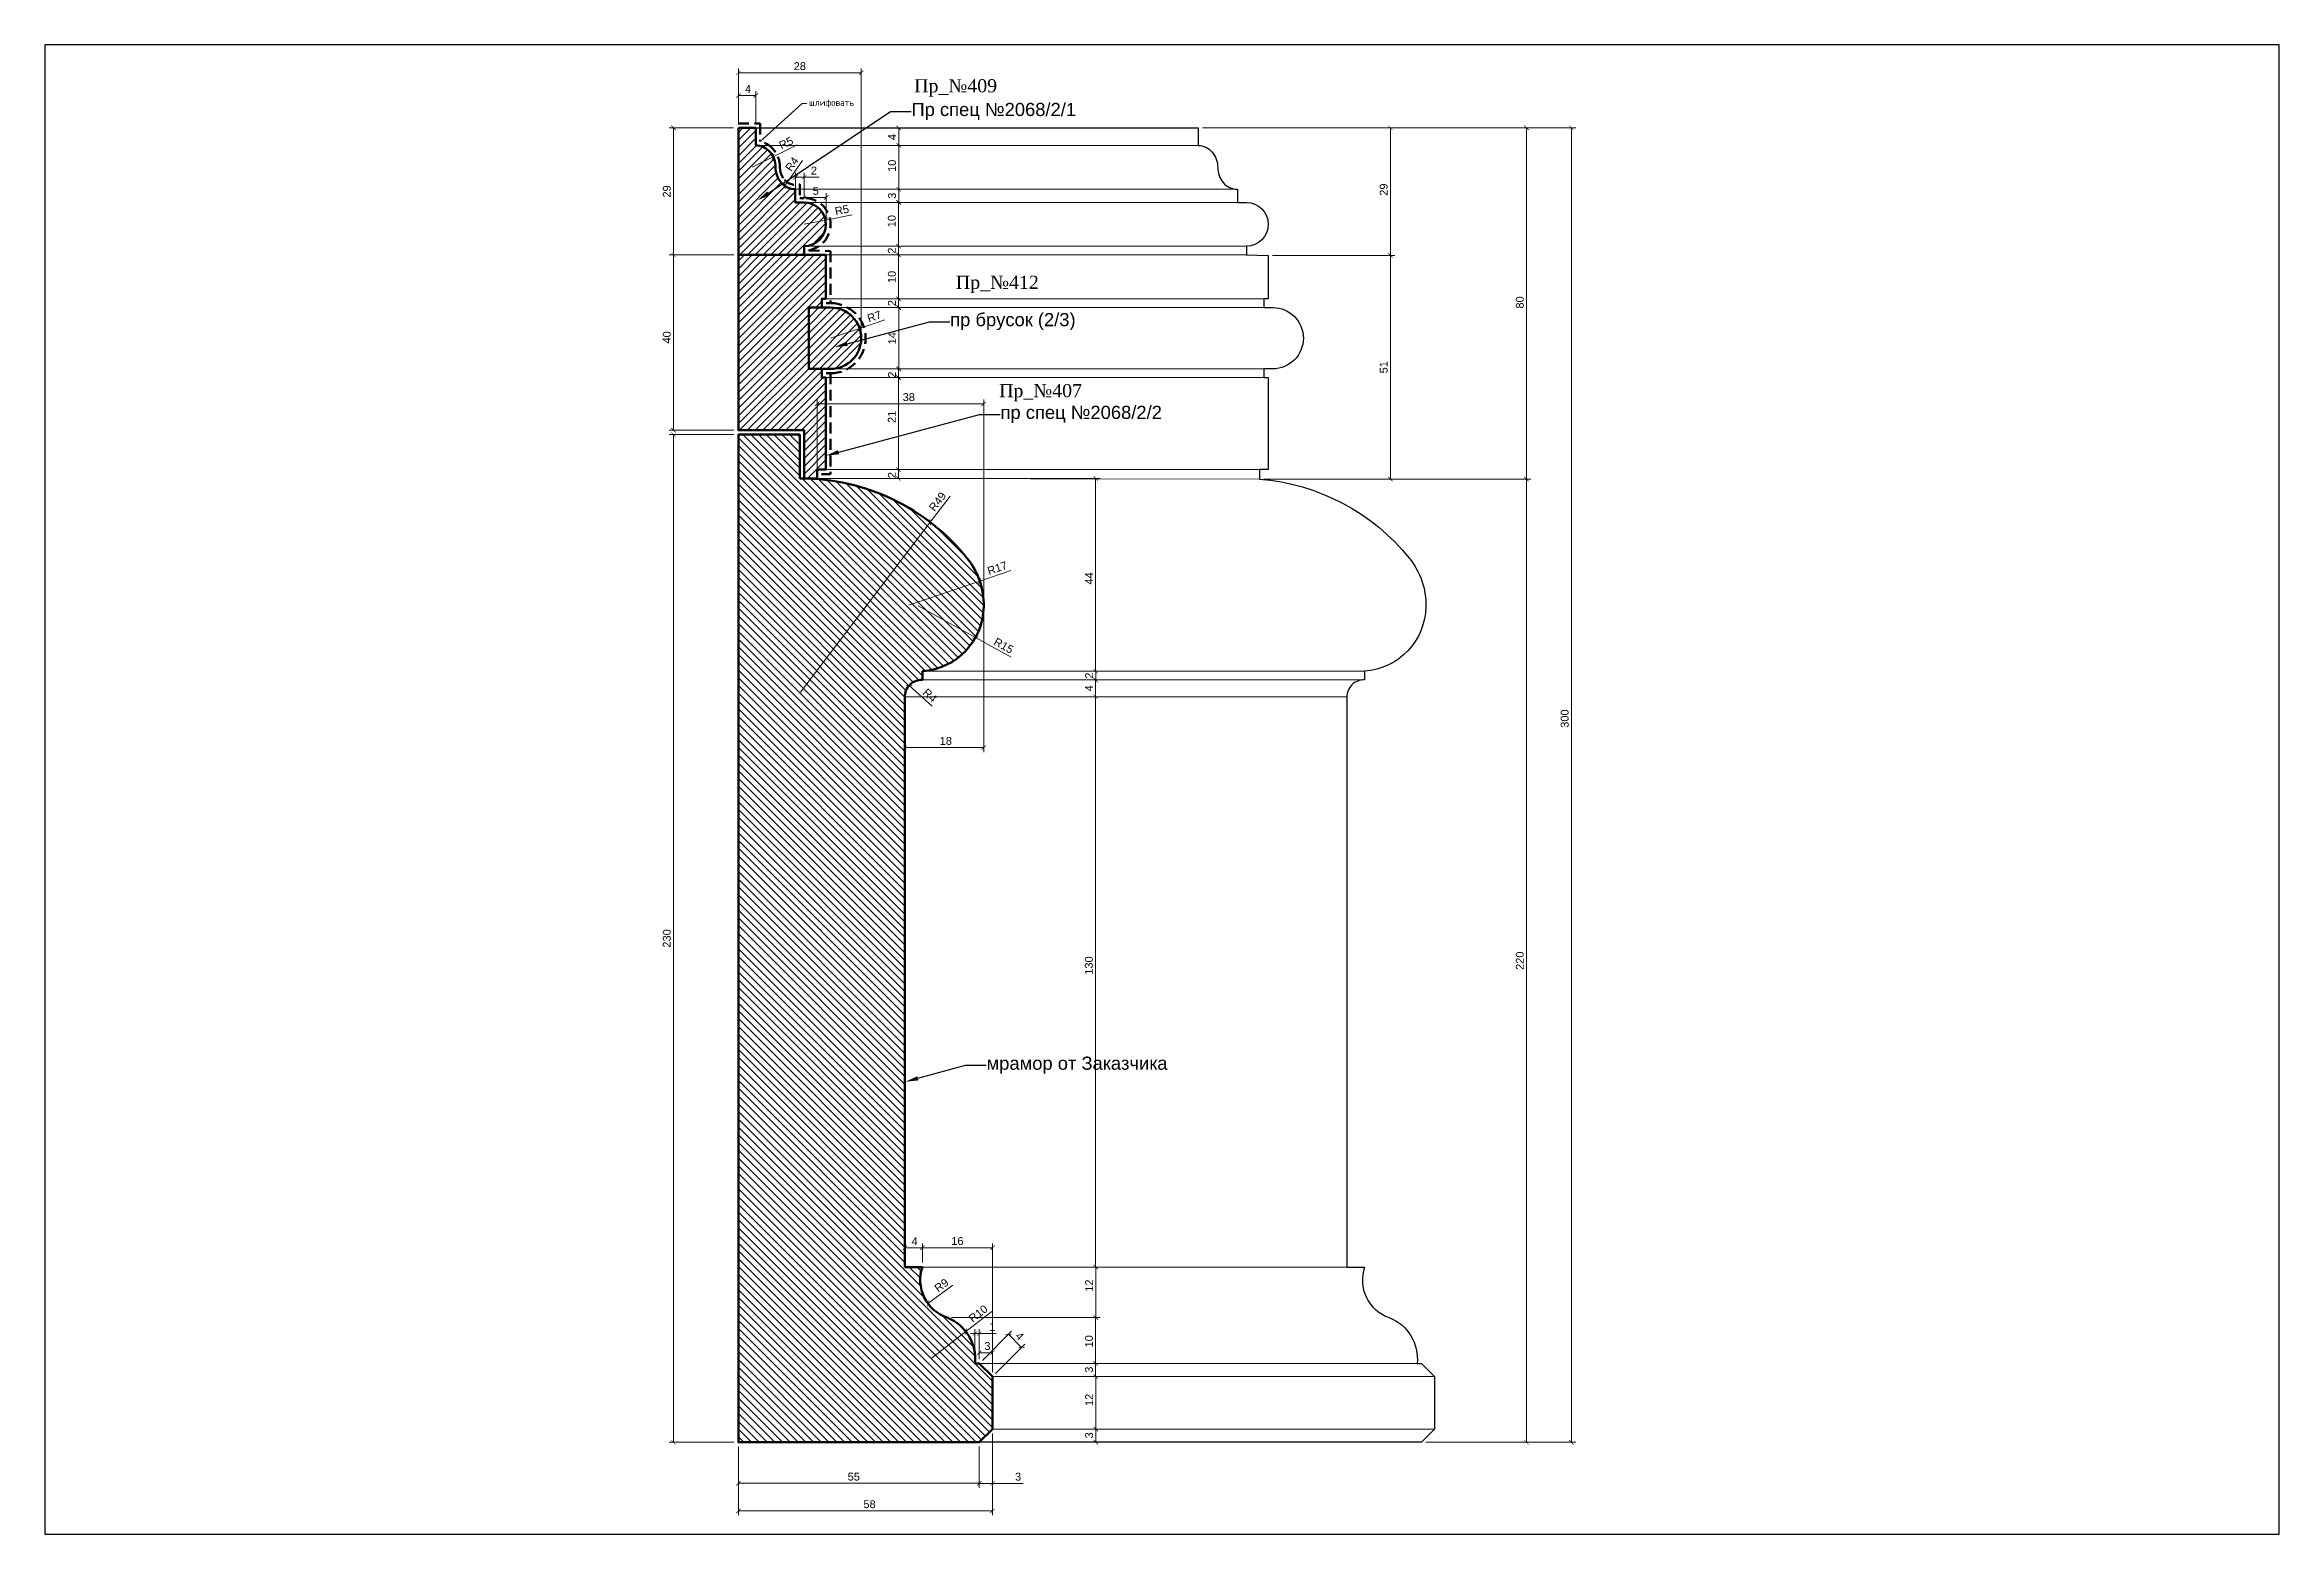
# Model space of a CAD drawing. Header units: inches. Extents: x -439 to 71, y -714 to -374.
import ezdxf
from ezdxf import colors
from ezdxf.entities.mleader import LeaderData, LeaderLine
from ezdxf.math import Vec2, Vec3

# ---------------------------------------------------------------- set-up
doc = ezdxf.new("R2010")
doc.units = ezdxf.units.IN
doc.header["$MEASUREMENT"] = 0
doc.linetypes.add('HIDDEN', pattern=[0.375, 0.25, -0.125])
doc.layers.add('Outside panel', color=7, linetype='Continuous', lineweight=18, true_color=0x7f5e57)
for name, color, linetype, lineweight in [('линия 15', 7, 'Continuous', 15), ('линия 50', 1, 'Continuous', 140), ('служебный слой РАЗМЕРЫ', 7, 'Continuous', 9)]:
    doc.layers.add(name, color=color, linetype=linetype, lineweight=lineweight)
doc.layers.add('размеры в модели', color=7, linetype='Continuous')
doc.styles.add('ELECT', font='times.ttf')
doc.styles.get("Standard").update_dxf_attribs({"font": 'arial.ttf'})
doc.styles.add('ЕСКД профили текст', font='isocpeur.ttf')
doc.dimstyles.new('M_1', dxfattribs={"dimtxt": 1.8, "dimasz": 1, "dimexe": 1, "dimexo": 1, "dimgap": 0.6, "dimtad": 1, "dimdec": 0, "dimdsep": 46, "dimtxsty": 'Standard', "dimblk": 'ARCHTICK', "dimcen": -5, "dimclrd": 7, "dimclre": 7, "dimclrt": 7, "dimadec": 0, "dimazin": 0, "dimtfac": 1, "dimtdec": 0, "dimtmove": 0, "dimatfit": 3, "dimfxl": 1, "dimtolj": 1, "dimtzin": 0, "dimlwd": 5, "dimlwe": 5, "dimarcsym": 0})

msp = doc.modelspace()

# ---------------------------------------------------------------- texts
at = {"color": 5, "ltscale": 1000, "style": 'ELECT'}
for s, p in [('Пр_№409', (-240.55, -385.23, 6217.22)), ('Пр_№412', (-231.03, -430.09, 6217.22)), ('Пр_№407', (-221.17, -454.81, 6217.22))]:
    msp.add_text(s, height=3, dxfattribs=at).set_placement(p)

# ---------------------------------------------------------------- blocks, each defined once
blk = doc.blocks.new('_ArchTick')
at = {"color": 0, "linetype": 'ByBlock', "const_width": 0.15}
blk.add_lwpolyline([(-0.5, -0.5), (0.5, 0.5)], dxfattribs=at)
blk = doc.blocks.new('*D53')
at = {"layer": 'Defpoints', "color": 0, "ltscale": 1000, "transparency": 16777216}
for p in [(-224.68, -456.33), (-262.68, -473.5), (-224.68, -502.58)]:
    blk.add_point(p, dxfattribs=at)
at = {"layer": 'линия 15', "color": 7, "lineweight": 5, "ltscale": 1000, "transparency": 16777216}
for p, q in [((-262.68, -472.5), (-262.68, -455.33)), ((-262.68, -456.33), (-224.68, -456.33)), ((-224.68, -501.58), (-224.68, -455.33))]:
    blk.add_line(p, q, dxfattribs=at)
at = {"layer": 'линия 15', "color": 7, "lineweight": 5, "ltscale": 1000, "transparency": 16777216, "rotation": 180}
blk.add_blockref('_ArchTick', (-262.68, -456.33), dxfattribs=at)
at = {"layer": 'линия 15', "color": 7, "lineweight": 5, "ltscale": 1000, "transparency": 16777216}
blk.add_blockref('_ArchTick', (-224.68, -456.33), dxfattribs=at)
at = {"layer": 'линия 15', "color": 7, "ltscale": 1000, "transparency": 16777216, "insert": (-241.78, -454.81), "char_height": 1.8, "attachment_point": 5}
blk.add_mtext('\\A1;38', dxfattribs=at)
blk = doc.blocks.new('*D52')
at = {"color": 7, "lineweight": 5, "ltscale": 1000, "transparency": 16777216}
for p, q in [((-158.77, -422.45), (-130.87, -422.45)), ((-131.87, -422.45), (-131.87, -473.5)), ((-160.77, -473.5), (-130.87, -473.5))]:
    blk.add_line(p, q, dxfattribs=at)
at = {"layer": 'Defpoints', "color": 0, "ltscale": 1000, "transparency": 16777216}
for p in [(-159.77, -422.45), (-161.77, -473.5), (-131.87, -473.5)]:
    blk.add_point(p, dxfattribs=at)
at = {"color": 7, "lineweight": 5, "ltscale": 1000, "transparency": 16777216}
for p, rotation in [((-131.87, -422.45), 90), ((-131.87, -473.5), 270)]:
    blk.add_blockref('_ArchTick', p, dxfattribs=dict(at, rotation=rotation))
at = {"color": 7, "ltscale": 1000, "transparency": 16777216, "insert": (-133.39, -447.98), "char_height": 1.8, "attachment_point": 5, "rotation": 90}
blk.add_mtext('\\A1;51', dxfattribs=at)
blk = doc.blocks.new('*D51')
at = {"color": 7, "lineweight": 5, "ltscale": 1000, "transparency": 16777216}
for p, q in [((-174.77, -393.35), (-130.87, -393.35)), ((-131.87, -393.35), (-131.87, -422.45)), ((-158.77, -422.45), (-130.87, -422.45))]:
    blk.add_line(p, q, dxfattribs=at)
at = {"layer": 'Defpoints', "color": 0, "ltscale": 1000, "transparency": 16777216}
for p in [(-175.77, -393.35), (-159.77, -422.45), (-131.87, -422.45)]:
    blk.add_point(p, dxfattribs=at)
at = {"color": 7, "lineweight": 5, "ltscale": 1000, "transparency": 16777216}
for p, rotation in [((-131.87, -393.35), 90), ((-131.87, -422.45), 270)]:
    blk.add_blockref('_ArchTick', p, dxfattribs=dict(at, rotation=rotation))
at = {"color": 7, "ltscale": 1000, "transparency": 16777216, "insert": (-133.39, -407.44), "char_height": 1.8, "attachment_point": 5, "rotation": 90}
blk.add_mtext('\\A1;29', dxfattribs=at)
blk = doc.blocks.new('*D50')
at = {"color": 7, "lineweight": 5, "ltscale": 1000, "transparency": 16777216}
for p, q in [((-160.77, -473.5), (-99.81, -473.5)), ((-100.81, -473.5), (-100.81, -693.35)), ((-123.77, -693.35), (-99.81, -693.35))]:
    blk.add_line(p, q, dxfattribs=at)
at = {"layer": 'Defpoints', "color": 0, "ltscale": 1000, "transparency": 16777216}
for p in [(-161.77, -473.5), (-124.77, -693.35), (-100.81, -693.35)]:
    blk.add_point(p, dxfattribs=at)
at = {"color": 7, "lineweight": 5, "ltscale": 1000, "transparency": 16777216}
for p, rotation in [((-100.81, -473.5), 90), ((-100.81, -693.35), 270)]:
    blk.add_blockref('_ArchTick', p, dxfattribs=dict(at, rotation=rotation))
at = {"color": 7, "ltscale": 1000, "transparency": 16777216, "insert": (-102.32, -583.43), "char_height": 1.8, "attachment_point": 5, "rotation": 90}
blk.add_mtext('\\A1;220', dxfattribs=at)
blk = doc.blocks.new('*D49')
at = {"color": 7, "lineweight": 5, "ltscale": 1000, "transparency": 16777216}
for p, q in [((-174.77, -393.35), (-99.81, -393.35)), ((-100.81, -393.35), (-100.81, -473.5)), ((-160.77, -473.5), (-99.81, -473.5))]:
    blk.add_line(p, q, dxfattribs=at)
at = {"layer": 'Defpoints', "color": 0, "ltscale": 1000, "transparency": 16777216}
for p in [(-175.77, -393.35), (-161.77, -473.5), (-100.81, -473.5)]:
    blk.add_point(p, dxfattribs=at)
at = {"color": 7, "lineweight": 5, "ltscale": 1000, "transparency": 16777216}
for p, rotation in [((-100.81, -393.35), 90), ((-100.81, -473.5), 270)]:
    blk.add_blockref('_ArchTick', p, dxfattribs=dict(at, rotation=rotation))
at = {"color": 7, "ltscale": 1000, "transparency": 16777216, "insert": (-102.32, -433.19), "char_height": 1.8, "attachment_point": 5, "rotation": 90}
blk.add_mtext('\\A1;80', dxfattribs=at)
blk = doc.blocks.new('*D48')
at = {"layer": 'Defpoints', "color": 0, "ltscale": 1000, "transparency": 16777216}
for p in [(-224.67, -502.29), (-242.68, -523.35), (-224.67, -534.8)]:
    blk.add_point(p, dxfattribs=at)
at = {"layer": 'линия 15', "color": 7, "lineweight": 5, "ltscale": 1000, "transparency": 16777216}
for p, q in [((-224.67, -503.29), (-224.67, -535.8)), ((-242.68, -524.35), (-242.68, -535.8)), ((-242.68, -534.8), (-224.67, -534.8))]:
    blk.add_line(p, q, dxfattribs=at)
at = {"layer": 'линия 15', "color": 7, "lineweight": 5, "ltscale": 1000, "transparency": 16777216, "rotation": 180}
blk.add_blockref('_ArchTick', (-242.68, -534.8), dxfattribs=at)
at = {"layer": 'линия 15', "color": 7, "lineweight": 5, "ltscale": 1000, "transparency": 16777216}
blk.add_blockref('_ArchTick', (-224.67, -534.8), dxfattribs=at)
at = {"layer": 'линия 15', "color": 7, "ltscale": 1000, "transparency": 16777216, "insert": (-233.33, -533.28), "char_height": 1.8, "attachment_point": 5}
blk.add_mtext('\\A1;18', dxfattribs=at)
blk = doc.blocks.new('*D47')
at = {"layer": 'Defpoints', "color": 0, "ltscale": 1000, "transparency": 16777216}
for p in [(-222.68, -648.95), (-238.68, -653.35), (-222.68, -678.35)]:
    blk.add_point(p, dxfattribs=at)
at = {"layer": 'линия 15', "color": 7, "lineweight": 5, "ltscale": 1000, "transparency": 16777216}
for p, q in [((-238.68, -652.35), (-238.68, -647.95)), ((-238.68, -648.95), (-222.68, -648.95)), ((-222.68, -677.35), (-222.68, -647.95))]:
    blk.add_line(p, q, dxfattribs=at)
at = {"layer": 'линия 15', "color": 7, "lineweight": 5, "ltscale": 1000, "transparency": 16777216, "rotation": 180}
blk.add_blockref('_ArchTick', (-238.68, -648.95), dxfattribs=at)
at = {"layer": 'линия 15', "color": 7, "lineweight": 5, "ltscale": 1000, "transparency": 16777216}
blk.add_blockref('_ArchTick', (-222.68, -648.95), dxfattribs=at)
at = {"layer": 'линия 15', "color": 7, "ltscale": 1000, "transparency": 16777216, "insert": (-230.68, -647.43), "char_height": 1.8, "attachment_point": 5}
blk.add_mtext('\\A1;16', dxfattribs=at)
blk = doc.blocks.new('*D46')
at = {"layer": 'Defpoints', "color": 0, "ltscale": 1000, "transparency": 16777216}
for p in [(-238.68, -648.95), (-242.68, -653.35), (-238.68, -653.35)]:
    blk.add_point(p, dxfattribs=at)
at = {"layer": 'линия 15', "color": 7, "lineweight": 5, "ltscale": 1000, "transparency": 16777216}
for p, q in [((-242.68, -652.35), (-242.68, -647.95)), ((-242.68, -648.95), (-238.68, -648.95)), ((-238.68, -652.35), (-238.68, -647.95))]:
    blk.add_line(p, q, dxfattribs=at)
at = {"layer": 'линия 15', "color": 7, "lineweight": 5, "ltscale": 1000, "transparency": 16777216, "rotation": 180}
blk.add_blockref('_ArchTick', (-242.68, -648.95), dxfattribs=at)
at = {"layer": 'линия 15', "color": 7, "lineweight": 5, "ltscale": 1000, "transparency": 16777216}
blk.add_blockref('_ArchTick', (-238.68, -648.95), dxfattribs=at)
at = {"layer": 'линия 15', "color": 7, "ltscale": 1000, "transparency": 16777216, "insert": (-240.45, -647.45), "char_height": 1.8, "attachment_point": 5}
blk.add_mtext('\\A1;4', dxfattribs=at)
blk = doc.blocks.new('*D45')
at = {"layer": 'Defpoints', "color": 0, "ltscale": 1000, "transparency": 16777216}
for p in [(-216.02, -671.7), (-225.68, -675.35), (-222.68, -678.35)]:
    blk.add_point(p, dxfattribs=at)
at = {"layer": 'линия 15', "color": 7, "lineweight": 5, "ltscale": 1000, "transparency": 16777216}
for p, q in [((-224.97, -674.65), (-218.31, -667.99)), ((-221.97, -677.65), (-215.31, -670.99)), ((-219.02, -668.7), (-216.02, -671.7))]:
    blk.add_line(p, q, dxfattribs=at)
for p, rotation in [((-219.02, -668.7), 134.9999999997221), ((-216.02, -671.7), 314.9999999997221)]:
    blk.add_blockref('_ArchTick', p, dxfattribs=dict(at, rotation=rotation))
at = {"layer": 'линия 15', "color": 7, "ltscale": 1000, "transparency": 16777216, "insert": (-216.46, -669.13), "char_height": 1.8, "attachment_point": 5, "rotation": 315}
blk.add_mtext('\\A1;4', dxfattribs=at)
blk = doc.blocks.new('*D44')
at = {"color": 7, "lineweight": 5, "ltscale": 1000, "transparency": 16777216}
for p, q in [((-174.77, -393.35), (-89.56, -393.35)), ((-90.56, -393.35), (-90.56, -693.35)), ((-123.77, -693.35), (-89.56, -693.35))]:
    blk.add_line(p, q, dxfattribs=at)
at = {"layer": 'Defpoints', "color": 0, "ltscale": 1000, "transparency": 16777216}
for p in [(-175.77, -393.35), (-124.77, -693.35), (-90.56, -693.35)]:
    blk.add_point(p, dxfattribs=at)
at = {"color": 7, "lineweight": 5, "ltscale": 1000, "transparency": 16777216}
for p, rotation in [((-90.56, -393.35), 90), ((-90.56, -693.35), 270)]:
    blk.add_blockref('_ArchTick', p, dxfattribs=dict(at, rotation=rotation))
at = {"color": 7, "ltscale": 1000, "transparency": 16777216, "insert": (-92.08, -528.17), "char_height": 1.8, "attachment_point": 5, "rotation": 90}
blk.add_mtext('\\A1;300', dxfattribs=at)
blk = doc.blocks.new('*D43')
at = {"layer": 'Defpoints', "color": 0, "ltscale": 1000, "transparency": 16777216}
for p in [(-280.75, -393.35), (-295.49, -422.35), (-280.68, -422.35)]:
    blk.add_point(p, dxfattribs=at)
at = {"layer": 'размеры в модели', "color": 7, "lineweight": 5, "ltscale": 1000, "transparency": 16777216}
for p, q in [((-281.75, -393.35), (-296.49, -393.35)), ((-295.49, -393.35), (-295.49, -422.35)), ((-281.68, -422.35), (-296.49, -422.35))]:
    blk.add_line(p, q, dxfattribs=at)
for p, rotation in [((-295.49, -393.35), 90), ((-295.49, -422.35), 270)]:
    blk.add_blockref('_ArchTick', p, dxfattribs=dict(at, rotation=rotation))
at = {"layer": 'размеры в модели', "color": 7, "ltscale": 1000, "transparency": 16777216, "insert": (-297.01, -407.85), "char_height": 1.8, "attachment_point": 5, "rotation": 90}
blk.add_mtext('\\A1;29', dxfattribs=at)
blk = doc.blocks.new('*D42')
at = {"layer": 'Defpoints', "color": 0, "ltscale": 1000, "transparency": 16777216}
for p in [(-295.49, -422.35), (-280.68, -422.35), (-280.68, -462.35)]:
    blk.add_point(p, dxfattribs=at)
at = {"layer": 'размеры в модели', "color": 7, "lineweight": 5, "ltscale": 1000, "transparency": 16777216}
for p, q in [((-281.68, -422.35), (-296.49, -422.35)), ((-295.49, -462.35), (-295.49, -422.35)), ((-281.68, -462.35), (-296.49, -462.35))]:
    blk.add_line(p, q, dxfattribs=at)
for p, rotation in [((-295.49, -422.35), 90), ((-295.49, -462.35), 270)]:
    blk.add_blockref('_ArchTick', p, dxfattribs=dict(at, rotation=rotation))
at = {"layer": 'размеры в модели', "color": 7, "ltscale": 1000, "transparency": 16777216, "insert": (-297.01, -441.17), "char_height": 1.8, "attachment_point": 5, "rotation": 90}
blk.add_mtext('\\A1;40', dxfattribs=at)
blk = doc.blocks.new('*D41')
at = {"layer": 'Defpoints', "color": 0, "ltscale": 1000, "transparency": 16777216}
for p in [(-280.68, -693.35), (-222.68, -690.35), (-222.68, -709.02)]:
    blk.add_point(p, dxfattribs=at)
at = {"layer": 'размеры в модели', "color": 7, "lineweight": 5, "ltscale": 1000, "transparency": 16777216}
for p, q in [((-222.68, -691.35), (-222.68, -710.02)), ((-280.68, -694.35), (-280.68, -710.02)), ((-280.68, -709.02), (-222.68, -709.02))]:
    blk.add_line(p, q, dxfattribs=at)
at = {"layer": 'размеры в модели', "color": 7, "lineweight": 5, "ltscale": 1000, "transparency": 16777216, "rotation": 180}
blk.add_blockref('_ArchTick', (-280.68, -709.02), dxfattribs=at)
at = {"layer": 'размеры в модели', "color": 7, "lineweight": 5, "ltscale": 1000, "transparency": 16777216}
blk.add_blockref('_ArchTick', (-222.68, -709.02), dxfattribs=at)
at = {"layer": 'размеры в модели', "color": 7, "ltscale": 1000, "transparency": 16777216, "insert": (-250.73, -707.5), "char_height": 1.8, "attachment_point": 5}
blk.add_mtext('\\A1;58', dxfattribs=at)
blk = doc.blocks.new('*D40')
at = {"layer": 'Defpoints', "color": 0, "ltscale": 1000, "transparency": 16777216}
for p in [(-280.68, -693.35), (-225.68, -693.35), (-225.68, -702.72)]:
    blk.add_point(p, dxfattribs=at)
at = {"layer": 'размеры в модели', "color": 7, "lineweight": 5, "ltscale": 1000, "transparency": 16777216}
for p, q in [((-280.68, -694.35), (-280.68, -703.72)), ((-225.68, -694.35), (-225.68, -703.72)), ((-280.68, -702.72), (-225.68, -702.72))]:
    blk.add_line(p, q, dxfattribs=at)
at = {"layer": 'размеры в модели', "color": 7, "lineweight": 5, "ltscale": 1000, "transparency": 16777216, "rotation": 180}
blk.add_blockref('_ArchTick', (-280.68, -702.72), dxfattribs=at)
at = {"layer": 'размеры в модели', "color": 7, "lineweight": 5, "ltscale": 1000, "transparency": 16777216}
blk.add_blockref('_ArchTick', (-225.68, -702.72), dxfattribs=at)
at = {"layer": 'размеры в модели', "color": 7, "ltscale": 1000, "transparency": 16777216, "insert": (-254.33, -701.2), "char_height": 1.8, "attachment_point": 5}
blk.add_mtext('\\A1;55', dxfattribs=at)
blk = doc.blocks.new('*D39')
at = {"layer": 'Defpoints', "color": 0, "ltscale": 1000, "transparency": 16777216}
for p in [(-225.68, -693.35), (-222.68, -690.35), (-222.68, -702.73)]:
    blk.add_point(p, dxfattribs=at)
at = {"layer": 'размеры в модели', "color": 7, "lineweight": 5, "ltscale": 1000, "transparency": 16777216}
for p, q in [((-222.68, -691.35), (-222.68, -703.73)), ((-225.68, -694.35), (-225.68, -703.73)), ((-225.68, -702.73), (-222.68, -702.73)), ((-222.68, -702.73), (-215.64, -702.73))]:
    blk.add_line(p, q, dxfattribs=at)
at = {"layer": 'размеры в модели', "color": 7, "lineweight": 5, "ltscale": 1000, "transparency": 16777216, "rotation": 180}
blk.add_blockref('_ArchTick', (-225.68, -702.73), dxfattribs=at)
at = {"layer": 'размеры в модели', "color": 7, "lineweight": 5, "ltscale": 1000, "transparency": 16777216}
blk.add_blockref('_ArchTick', (-222.68, -702.73), dxfattribs=at)
at = {"layer": 'размеры в модели', "color": 7, "ltscale": 1000, "transparency": 16777216, "insert": (-216.83, -701.21), "char_height": 1.8, "attachment_point": 5}
blk.add_mtext('\\A1;3', dxfattribs=at)
blk = doc.blocks.new('*D38')
at = {"layer": 'Defpoints', "color": 0, "ltscale": 1000, "transparency": 16777216}
for p in [(-222.68, -672.91), (-225.68, -675.35), (-222.68, -678.35)]:
    blk.add_point(p, dxfattribs=at)
at = {"layer": 'размеры в модели', "color": 7, "lineweight": 5, "ltscale": 1000, "transparency": 16777216}
for p, q in [((-225.68, -674.35), (-225.68, -671.91)), ((-225.68, -672.91), (-222.68, -672.91)), ((-222.68, -677.35), (-222.68, -671.91))]:
    blk.add_line(p, q, dxfattribs=at)
at = {"layer": 'размеры в модели', "color": 7, "lineweight": 5, "ltscale": 1000, "transparency": 16777216, "rotation": 180}
blk.add_blockref('_ArchTick', (-225.68, -672.91), dxfattribs=at)
at = {"layer": 'размеры в модели', "color": 7, "lineweight": 5, "ltscale": 1000, "transparency": 16777216}
blk.add_blockref('_ArchTick', (-222.68, -672.91), dxfattribs=at)
at = {"layer": 'размеры в модели', "color": 7, "ltscale": 1000, "transparency": 16777216, "insert": (-223.84, -671.39), "char_height": 1.8, "attachment_point": 5}
blk.add_mtext('\\A1;3', dxfattribs=at)
blk = doc.blocks.new('*D37')
at = {"layer": 'Defpoints', "color": 0, "ltscale": 1000, "transparency": 16777216}
for p in [(-225.68, -668.53), (-226.68, -675.35), (-225.68, -675.35)]:
    blk.add_point(p, dxfattribs=at)
at = {"layer": 'размеры в модели', "color": 7, "lineweight": 5, "ltscale": 1000, "transparency": 16777216}
for p, q in [((-226.68, -674.35), (-226.68, -667.53)), ((-225.68, -674.35), (-225.68, -667.53)), ((-226.68, -668.53), (-227.68, -668.53)), ((-226.68, -668.53), (-225.68, -668.53)), ((-225.68, -668.53), (-221.8, -668.53))]:
    blk.add_line(p, q, dxfattribs=at)
blk.add_blockref('_ArchTick', (-226.68, -668.53), dxfattribs=at)
at = {"layer": 'размеры в модели', "color": 7, "lineweight": 5, "ltscale": 1000, "transparency": 16777216, "rotation": 180}
blk.add_blockref('_ArchTick', (-225.68, -668.53), dxfattribs=at)
at = {"layer": 'размеры в модели', "color": 7, "ltscale": 1000, "transparency": 16777216, "insert": (-222.73, -667.02), "char_height": 1.8, "attachment_point": 5}
blk.add_mtext('\\A1;1', dxfattribs=at)
blk = doc.blocks.new('*D36')
at = {"layer": 'Defpoints', "color": 0, "ltscale": 1000, "transparency": 16777216}
for p in [(-225.68, -693.35), (-222.68, -690.35), (-199.09, -690.35)]:
    blk.add_point(p, dxfattribs=at)
at = {"layer": 'размеры в модели', "color": 7, "lineweight": 5, "ltscale": 1000, "transparency": 16777216}
for p, q in [((-224.68, -693.35), (-198.09, -693.35)), ((-221.68, -690.35), (-198.09, -690.35)), ((-199.09, -693.35), (-199.09, -690.35))]:
    blk.add_line(p, q, dxfattribs=at)
for p, rotation in [((-199.09, -690.35), 90), ((-199.09, -693.35), 270)]:
    blk.add_blockref('_ArchTick', p, dxfattribs=dict(at, rotation=rotation))
at = {"layer": 'размеры в модели', "color": 7, "ltscale": 1000, "transparency": 16777216, "insert": (-200.61, -691.77), "char_height": 1.8, "attachment_point": 5, "rotation": 90}
blk.add_mtext('\\A1;3', dxfattribs=at)
blk = doc.blocks.new('*D35')
at = {"layer": 'Defpoints', "color": 0, "ltscale": 1000, "transparency": 16777216}
for p in [(-222.68, -678.35), (-222.68, -690.35), (-199.12, -690.35)]:
    blk.add_point(p, dxfattribs=at)
at = {"layer": 'размеры в модели', "color": 7, "lineweight": 5, "ltscale": 1000, "transparency": 16777216}
for p, q in [((-221.68, -678.35), (-198.12, -678.35)), ((-199.12, -678.35), (-199.12, -690.35)), ((-221.68, -690.35), (-198.12, -690.35))]:
    blk.add_line(p, q, dxfattribs=at)
for p, rotation in [((-199.12, -678.35), 90), ((-199.12, -690.35), 270)]:
    blk.add_blockref('_ArchTick', p, dxfattribs=dict(at, rotation=rotation))
at = {"layer": 'размеры в модели', "color": 7, "ltscale": 1000, "transparency": 16777216, "insert": (-200.62, -683.68), "char_height": 1.8, "attachment_point": 5, "rotation": 90}
blk.add_mtext('\\A1;12', dxfattribs=at)
blk = doc.blocks.new('*D34')
at = {"layer": 'Defpoints', "color": 0, "ltscale": 1000, "transparency": 16777216}
for p in [(-225.68, -675.35), (-222.68, -678.35), (-199.14, -678.35)]:
    blk.add_point(p, dxfattribs=at)
at = {"layer": 'размеры в модели', "color": 7, "lineweight": 5, "ltscale": 1000, "transparency": 16777216}
for p, q in [((-224.68, -675.35), (-198.14, -675.35)), ((-199.14, -675.35), (-199.14, -678.35)), ((-221.68, -678.35), (-198.14, -678.35))]:
    blk.add_line(p, q, dxfattribs=at)
for p, rotation in [((-199.14, -675.35), 90), ((-199.14, -678.35), 270)]:
    blk.add_blockref('_ArchTick', p, dxfattribs=dict(at, rotation=rotation))
at = {"layer": 'размеры в модели', "color": 7, "ltscale": 1000, "transparency": 16777216, "insert": (-200.66, -676.78), "char_height": 1.8, "attachment_point": 5, "rotation": 90}
blk.add_mtext('\\A1;3', dxfattribs=at)
blk = doc.blocks.new('*D33')
at = {"layer": 'Defpoints', "color": 0, "ltscale": 1000, "transparency": 16777216}
for p in [(-233.04, -664.89), (-226.68, -675.35), (-199.13, -675.35)]:
    blk.add_point(p, dxfattribs=at)
at = {"layer": 'размеры в модели', "color": 7, "lineweight": 5, "ltscale": 1000, "transparency": 16777216}
for p, q in [((-232.04, -664.89), (-198.13, -664.89)), ((-199.13, -664.89), (-199.13, -675.35)), ((-225.68, -675.35), (-198.13, -675.35))]:
    blk.add_line(p, q, dxfattribs=at)
for p, rotation in [((-199.13, -664.89), 90), ((-199.13, -675.35), 270)]:
    blk.add_blockref('_ArchTick', p, dxfattribs=dict(at, rotation=rotation))
at = {"layer": 'размеры в модели', "color": 7, "ltscale": 1000, "transparency": 16777216, "insert": (-200.65, -670.31), "char_height": 1.8, "attachment_point": 5, "rotation": 90}
blk.add_mtext('\\A1;10', dxfattribs=at)
blk = doc.blocks.new('*D32')
at = {"layer": 'Defpoints', "color": 0, "ltscale": 1000, "transparency": 16777216}
for p in [(-238.68, -653.35), (-233.04, -664.89), (-199.12, -664.89)]:
    blk.add_point(p, dxfattribs=at)
at = {"layer": 'размеры в модели', "color": 7, "lineweight": 5, "ltscale": 1000, "transparency": 16777216}
for p, q in [((-237.68, -653.35), (-198.12, -653.35)), ((-199.12, -653.35), (-199.12, -664.89)), ((-232.04, -664.89), (-198.12, -664.89))]:
    blk.add_line(p, q, dxfattribs=at)
for p, rotation in [((-199.12, -653.35), 90), ((-199.12, -664.89), 270)]:
    blk.add_blockref('_ArchTick', p, dxfattribs=dict(at, rotation=rotation))
at = {"layer": 'размеры в модели', "color": 7, "ltscale": 1000, "transparency": 16777216, "insert": (-200.62, -657.59), "char_height": 1.8, "attachment_point": 5, "rotation": 90}
blk.add_mtext('\\A1;12', dxfattribs=at)
blk = doc.blocks.new('*D31')
at = {"layer": 'Defpoints', "color": 0, "ltscale": 1000, "transparency": 16777216}
for p in [(-242.68, -523.17), (-238.68, -653.35), (-199.16, -653.35)]:
    blk.add_point(p, dxfattribs=at)
at = {"layer": 'размеры в модели', "color": 7, "lineweight": 5, "ltscale": 1000, "transparency": 16777216}
for p, q in [((-241.68, -523.17), (-198.16, -523.17)), ((-199.16, -523.17), (-199.16, -653.35)), ((-237.68, -653.35), (-198.16, -653.35))]:
    blk.add_line(p, q, dxfattribs=at)
for p, rotation in [((-199.16, -523.17), 90), ((-199.16, -653.35), 270)]:
    blk.add_blockref('_ArchTick', p, dxfattribs=dict(at, rotation=rotation))
at = {"layer": 'размеры в модели', "color": 7, "ltscale": 1000, "transparency": 16777216, "insert": (-200.68, -584.54), "char_height": 1.8, "attachment_point": 5, "rotation": 90}
blk.add_mtext('\\A1;130', dxfattribs=at)
blk = doc.blocks.new('*D30')
at = {"layer": 'Defpoints', "color": 0, "ltscale": 1000, "transparency": 16777216}
for p in [(-238.68, -519.35), (-242.68, -523.17), (-199.16, -523.17)]:
    blk.add_point(p, dxfattribs=at)
at = {"layer": 'размеры в модели', "color": 7, "lineweight": 5, "ltscale": 1000, "transparency": 16777216}
for p, q in [((-237.68, -519.35), (-198.16, -519.35)), ((-199.16, -519.35), (-199.16, -523.17)), ((-241.68, -523.17), (-198.16, -523.17))]:
    blk.add_line(p, q, dxfattribs=at)
for p, rotation in [((-199.16, -519.35), 90), ((-199.16, -523.17), 270)]:
    blk.add_blockref('_ArchTick', p, dxfattribs=dict(at, rotation=rotation))
at = {"layer": 'размеры в модели', "color": 7, "ltscale": 1000, "transparency": 16777216, "insert": (-200.66, -521.26), "char_height": 1.8, "attachment_point": 5, "rotation": 90}
blk.add_mtext('\\A1;4', dxfattribs=at)
blk = doc.blocks.new('*D29')
at = {"layer": 'Defpoints', "color": 0, "ltscale": 1000, "transparency": 16777216}
for p in [(-238.74, -519.35), (-238.68, -517.35), (-199.12, -519.35)]:
    blk.add_point(p, dxfattribs=at)
at = {"layer": 'размеры в модели', "color": 7, "lineweight": 5, "ltscale": 1000, "transparency": 16777216}
for p, q in [((-237.74, -519.35), (-198.12, -519.35)), ((-237.68, -517.35), (-198.12, -517.35)), ((-199.12, -517.35), (-199.12, -519.35))]:
    blk.add_line(p, q, dxfattribs=at)
for p, rotation in [((-199.12, -517.35), 90), ((-199.12, -519.35), 270)]:
    blk.add_blockref('_ArchTick', p, dxfattribs=dict(at, rotation=rotation))
at = {"layer": 'размеры в модели', "color": 7, "ltscale": 1000, "transparency": 16777216, "insert": (-200.63, -518.35), "char_height": 1.8, "attachment_point": 5, "rotation": 90}
blk.add_mtext('\\A1;2', dxfattribs=at)
blk = doc.blocks.new('*D28')
at = {"layer": 'Defpoints', "color": 0, "ltscale": 1000, "transparency": 16777216}
for p in [(-266.68, -473.35), (-238.68, -517.35), (-199.13, -517.35)]:
    blk.add_point(p, dxfattribs=at)
at = {"layer": 'размеры в модели', "color": 7, "lineweight": 5, "ltscale": 1000, "transparency": 16777216}
for p, q in [((-265.68, -473.35), (-198.13, -473.35)), ((-199.13, -473.35), (-199.13, -517.35)), ((-237.68, -517.35), (-198.13, -517.35))]:
    blk.add_line(p, q, dxfattribs=at)
for p, rotation in [((-199.13, -473.35), 90), ((-199.13, -517.35), 270)]:
    blk.add_blockref('_ArchTick', p, dxfattribs=dict(at, rotation=rotation))
at = {"layer": 'размеры в модели', "color": 7, "ltscale": 1000, "transparency": 16777216, "insert": (-200.63, -496.19), "char_height": 1.8, "attachment_point": 5, "rotation": 90}
blk.add_mtext('\\A1;44', dxfattribs=at)
blk = doc.blocks.new('*D27')
at = {"layer": 'Defpoints', "color": 0, "ltscale": 1000, "transparency": 16777216}
for p in [(-262.68, -473.35), (-260.68, -471.35), (-244.14, -473.35)]:
    blk.add_point(p, dxfattribs=at)
at = {"layer": 'размеры в модели', "color": 7, "lineweight": 5, "ltscale": 1000, "transparency": 16777216}
for p, q in [((-261.68, -473.35), (-243.14, -473.35)), ((-259.68, -471.35), (-243.14, -471.35)), ((-244.14, -471.35), (-244.14, -473.35))]:
    blk.add_line(p, q, dxfattribs=at)
for p, rotation in [((-244.14, -471.35), 90), ((-244.14, -473.35), 270)]:
    blk.add_blockref('_ArchTick', p, dxfattribs=dict(at, rotation=rotation))
at = {"layer": 'размеры в модели', "color": 7, "ltscale": 1000, "transparency": 16777216, "insert": (-245.65, -472.59), "char_height": 1.8, "attachment_point": 5, "rotation": 90}
blk.add_mtext('\\A1;2', dxfattribs=at)
blk = doc.blocks.new('*D26')
at = {"layer": 'Defpoints', "color": 0, "ltscale": 1000, "transparency": 16777216}
for p in [(-260.68, -450.35), (-260.68, -471.35), (-244.16, -471.35)]:
    blk.add_point(p, dxfattribs=at)
at = {"layer": 'размеры в модели', "color": 7, "lineweight": 5, "ltscale": 1000, "transparency": 16777216}
for p, q in [((-259.68, -450.35), (-243.16, -450.35)), ((-244.16, -450.35), (-244.16, -471.35)), ((-259.68, -471.35), (-243.16, -471.35))]:
    blk.add_line(p, q, dxfattribs=at)
for p, rotation in [((-244.16, -450.35), 90), ((-244.16, -471.35), 270)]:
    blk.add_blockref('_ArchTick', p, dxfattribs=dict(at, rotation=rotation))
at = {"layer": 'размеры в модели', "color": 7, "ltscale": 1000, "transparency": 16777216, "insert": (-245.66, -459.29), "char_height": 1.8, "attachment_point": 5, "rotation": 90}
blk.add_mtext('\\A1;21', dxfattribs=at)
blk = doc.blocks.new('*D25')
at = {"layer": 'Defpoints', "color": 0, "ltscale": 1000, "transparency": 16777216}
for p in [(-261.63, -448.35), (-244.1, -448.35), (-260.68, -450.35)]:
    blk.add_point(p, dxfattribs=at)
at = {"layer": 'размеры в модели', "color": 7, "lineweight": 5, "ltscale": 1000, "transparency": 16777216}
for p, q in [((-260.63, -448.35), (-243.1, -448.35)), ((-244.1, -450.35), (-244.1, -448.35)), ((-259.68, -450.35), (-243.1, -450.35))]:
    blk.add_line(p, q, dxfattribs=at)
for p, rotation in [((-244.1, -448.35), 90), ((-244.1, -450.35), 270)]:
    blk.add_blockref('_ArchTick', p, dxfattribs=dict(at, rotation=rotation))
at = {"layer": 'размеры в модели', "color": 7, "ltscale": 1000, "transparency": 16777216, "insert": (-245.61, -449.68), "char_height": 1.8, "attachment_point": 5, "rotation": 90}
blk.add_mtext('\\A1;2', dxfattribs=at)
blk = doc.blocks.new('*D24')
at = {"layer": 'Defpoints', "color": 0, "ltscale": 1000, "transparency": 16777216}
for p in [(-264.63, -434.35), (-264.63, -448.35), (-244.06, -448.35)]:
    blk.add_point(p, dxfattribs=at)
at = {"layer": 'размеры в модели', "color": 7, "lineweight": 5, "ltscale": 1000, "transparency": 16777216}
for p, q in [((-263.63, -434.35), (-243.06, -434.35)), ((-244.06, -434.35), (-244.06, -448.35)), ((-263.63, -448.35), (-243.06, -448.35))]:
    blk.add_line(p, q, dxfattribs=at)
for p, rotation in [((-244.06, -434.35), 90), ((-244.06, -448.35), 270)]:
    blk.add_blockref('_ArchTick', p, dxfattribs=dict(at, rotation=rotation))
at = {"layer": 'размеры в модели', "color": 7, "ltscale": 1000, "transparency": 16777216, "insert": (-245.57, -441.37), "char_height": 1.8, "attachment_point": 5, "rotation": 90}
blk.add_mtext('\\A1;14', dxfattribs=at)
blk = doc.blocks.new('*D23')
at = {"layer": 'Defpoints', "color": 0, "ltscale": 1000, "transparency": 16777216}
for p in [(-261.63, -432.35), (-261.63, -434.35), (-244.1, -434.35)]:
    blk.add_point(p, dxfattribs=at)
at = {"layer": 'размеры в модели', "color": 7, "lineweight": 5, "ltscale": 1000, "transparency": 16777216}
for p, q in [((-260.63, -432.35), (-243.1, -432.35)), ((-244.1, -432.35), (-244.1, -434.35)), ((-260.63, -434.35), (-243.1, -434.35))]:
    blk.add_line(p, q, dxfattribs=at)
for p, rotation in [((-244.1, -432.35), 90), ((-244.1, -434.35), 270)]:
    blk.add_blockref('_ArchTick', p, dxfattribs=dict(at, rotation=rotation))
at = {"layer": 'размеры в модели', "color": 7, "ltscale": 1000, "transparency": 16777216, "insert": (-245.61, -433.35), "char_height": 1.8, "attachment_point": 5, "rotation": 90}
blk.add_mtext('\\A1;2', dxfattribs=at)
blk = doc.blocks.new('*D22')
at = {"layer": 'Defpoints', "color": 0, "ltscale": 1000, "transparency": 16777216}
for p in [(-265.63, -422.35), (-260.68, -432.35), (-244.12, -432.35)]:
    blk.add_point(p, dxfattribs=at)
at = {"layer": 'размеры в модели', "color": 7, "lineweight": 5, "ltscale": 1000, "transparency": 16777216}
for p, q in [((-264.63, -422.35), (-243.12, -422.35)), ((-244.12, -422.35), (-244.12, -432.35)), ((-259.68, -432.35), (-243.12, -432.35))]:
    blk.add_line(p, q, dxfattribs=at)
for p, rotation in [((-244.12, -422.35), 90), ((-244.12, -432.35), 270)]:
    blk.add_blockref('_ArchTick', p, dxfattribs=dict(at, rotation=rotation))
at = {"layer": 'размеры в модели', "color": 7, "ltscale": 1000, "transparency": 16777216, "insert": (-245.64, -427.37), "char_height": 1.8, "attachment_point": 5, "rotation": 90}
blk.add_mtext('\\A1;10', dxfattribs=at)
blk = doc.blocks.new('*D21')
at = {"layer": 'Defpoints', "color": 0, "ltscale": 1000, "transparency": 16777216}
for p in [(-265.67, -422.35), (-265.63, -420.35), (-244.14, -422.35)]:
    blk.add_point(p, dxfattribs=at)
at = {"layer": 'размеры в модели', "color": 7, "lineweight": 5, "ltscale": 1000, "transparency": 16777216}
for p, q in [((-264.67, -422.35), (-243.14, -422.35)), ((-264.63, -420.35), (-243.14, -420.35)), ((-244.14, -420.35), (-244.14, -422.35))]:
    blk.add_line(p, q, dxfattribs=at)
for p, rotation in [((-244.14, -420.35), 90), ((-244.14, -422.35), 270)]:
    blk.add_blockref('_ArchTick', p, dxfattribs=dict(at, rotation=rotation))
at = {"layer": 'размеры в модели', "color": 7, "ltscale": 1000, "transparency": 16777216, "insert": (-245.65, -421.35), "char_height": 1.8, "attachment_point": 5, "rotation": 90}
blk.add_mtext('\\A1;2', dxfattribs=at)
blk = doc.blocks.new('*D20')
at = {"layer": 'Defpoints', "color": 0, "ltscale": 1000, "transparency": 16777216}
for p in [(-265.63, -410.35), (-260.63, -409.24), (-260.63, -415.35)]:
    blk.add_point(p, dxfattribs=at)
at = {"layer": 'размеры в модели', "color": 7, "lineweight": 5, "ltscale": 1000, "transparency": 16777216}
for p, q in [((-265.63, -409.35), (-265.63, -408.24)), ((-265.63, -409.24), (-260.63, -409.24)), ((-260.63, -414.35), (-260.63, -408.24))]:
    blk.add_line(p, q, dxfattribs=at)
at = {"layer": 'размеры в модели', "color": 7, "lineweight": 5, "ltscale": 1000, "transparency": 16777216, "rotation": 180}
blk.add_blockref('_ArchTick', (-265.63, -409.24), dxfattribs=at)
at = {"layer": 'размеры в модели', "color": 7, "lineweight": 5, "ltscale": 1000, "transparency": 16777216}
blk.add_blockref('_ArchTick', (-260.63, -409.24), dxfattribs=at)
at = {"layer": 'размеры в модели', "color": 7, "ltscale": 1000, "transparency": 16777216, "insert": (-263.02, -407.73), "char_height": 1.8, "attachment_point": 5}
blk.add_mtext('\\A1;5', dxfattribs=at)
blk = doc.blocks.new('*D19')
at = {"layer": 'Defpoints', "color": 0, "ltscale": 1000, "transparency": 16777216}
for p in [(-265.63, -404.6), (-267.63, -410.35), (-265.63, -410.35)]:
    blk.add_point(p, dxfattribs=at)
at = {"layer": 'размеры в модели', "color": 7, "lineweight": 5, "ltscale": 1000, "transparency": 16777216}
for p, q in [((-267.63, -409.35), (-267.63, -403.6)), ((-267.63, -404.6), (-265.63, -404.6)), ((-265.63, -409.35), (-265.63, -403.6)), ((-265.63, -404.6), (-262.24, -404.6))]:
    blk.add_line(p, q, dxfattribs=at)
at = {"layer": 'размеры в модели', "color": 7, "lineweight": 5, "ltscale": 1000, "transparency": 16777216, "rotation": 180}
blk.add_blockref('_ArchTick', (-267.63, -404.6), dxfattribs=at)
at = {"layer": 'размеры в модели', "color": 7, "lineweight": 5, "ltscale": 1000, "transparency": 16777216}
blk.add_blockref('_ArchTick', (-265.63, -404.6), dxfattribs=at)
at = {"layer": 'размеры в модели', "color": 7, "ltscale": 1000, "transparency": 16777216, "insert": (-263.43, -403.1), "char_height": 1.8, "attachment_point": 5}
blk.add_mtext('\\A1;2', dxfattribs=at)
blk = doc.blocks.new('*D18')
at = {"layer": 'Defpoints', "color": 0, "ltscale": 1000, "transparency": 16777216}
for p in [(-267.63, -410.35), (-265.63, -420.35), (-244.14, -420.35)]:
    blk.add_point(p, dxfattribs=at)
at = {"layer": 'размеры в модели', "color": 7, "lineweight": 5, "ltscale": 1000, "transparency": 16777216}
for p, q in [((-266.63, -410.35), (-243.14, -410.35)), ((-244.14, -410.35), (-244.14, -420.35)), ((-264.63, -420.35), (-243.14, -420.35))]:
    blk.add_line(p, q, dxfattribs=at)
for p, rotation in [((-244.14, -410.35), 90), ((-244.14, -420.35), 270)]:
    blk.add_blockref('_ArchTick', p, dxfattribs=dict(at, rotation=rotation))
at = {"layer": 'размеры в модели', "color": 7, "ltscale": 1000, "transparency": 16777216, "insert": (-245.66, -414.63), "char_height": 1.8, "attachment_point": 5, "rotation": 90}
blk.add_mtext('\\A1;10', dxfattribs=at)
blk = doc.blocks.new('*D17')
at = {"layer": 'Defpoints', "color": 0, "ltscale": 1000, "transparency": 16777216}
for p in [(-267.63, -407.35), (-267.63, -410.35), (-244.08, -410.35)]:
    blk.add_point(p, dxfattribs=at)
at = {"layer": 'размеры в модели', "color": 7, "lineweight": 5, "ltscale": 1000, "transparency": 16777216}
for p, q in [((-266.63, -407.35), (-243.08, -407.35)), ((-244.08, -407.35), (-244.08, -410.35)), ((-266.63, -410.35), (-243.08, -410.35))]:
    blk.add_line(p, q, dxfattribs=at)
for p, rotation in [((-244.08, -407.35), 90), ((-244.08, -410.35), 270)]:
    blk.add_blockref('_ArchTick', p, dxfattribs=dict(at, rotation=rotation))
at = {"layer": 'размеры в модели', "color": 7, "ltscale": 1000, "transparency": 16777216, "insert": (-245.6, -408.83), "char_height": 1.8, "attachment_point": 5, "rotation": 90}
blk.add_mtext('\\A1;3', dxfattribs=at)
blk = doc.blocks.new('*D16')
at = {"layer": 'Defpoints', "color": 0, "ltscale": 1000, "transparency": 16777216}
for p in [(-276.68, -397.35), (-267.63, -407.35), (-244.07, -407.35)]:
    blk.add_point(p, dxfattribs=at)
at = {"layer": 'размеры в модели', "color": 7, "lineweight": 5, "ltscale": 1000, "transparency": 16777216}
for p, q in [((-275.68, -397.35), (-243.07, -397.35)), ((-244.07, -397.35), (-244.07, -407.35)), ((-266.63, -407.35), (-243.07, -407.35))]:
    blk.add_line(p, q, dxfattribs=at)
for p, rotation in [((-244.07, -397.35), 90), ((-244.07, -407.35), 270)]:
    blk.add_blockref('_ArchTick', p, dxfattribs=dict(at, rotation=rotation))
at = {"layer": 'размеры в модели', "color": 7, "ltscale": 1000, "transparency": 16777216, "insert": (-245.59, -402), "char_height": 1.8, "attachment_point": 5, "rotation": 90}
blk.add_mtext('\\A1;10', dxfattribs=at)
blk = doc.blocks.new('*D15')
at = {"layer": 'Defpoints', "color": 0, "ltscale": 1000, "transparency": 16777216}
for p in [(-276.68, -393.35), (-276.68, -397.35), (-244.09, -393.35)]:
    blk.add_point(p, dxfattribs=at)
at = {"layer": 'размеры в модели', "color": 7, "lineweight": 5, "ltscale": 1000, "transparency": 16777216}
for p, q in [((-275.68, -393.35), (-243.09, -393.35)), ((-275.68, -397.35), (-243.09, -397.35)), ((-244.09, -397.35), (-244.09, -393.35))]:
    blk.add_line(p, q, dxfattribs=at)
for p, rotation in [((-244.09, -393.35), 90), ((-244.09, -397.35), 270)]:
    blk.add_blockref('_ArchTick', p, dxfattribs=dict(at, rotation=rotation))
at = {"layer": 'размеры в модели', "color": 7, "ltscale": 1000, "transparency": 16777216, "insert": (-245.59, -395.44), "char_height": 1.8, "attachment_point": 5, "rotation": 90}
blk.add_mtext('\\A1;4', dxfattribs=at)
blk = doc.blocks.new('*D14')
at = {"layer": 'Defpoints', "color": 0, "ltscale": 1000, "transparency": 16777216}
for p in [(-276.68, -385.97), (-280.68, -393.35), (-276.68, -393.35)]:
    blk.add_point(p, dxfattribs=at)
at = {"layer": 'размеры в модели', "color": 7, "lineweight": 5, "ltscale": 1000, "transparency": 16777216}
for p, q in [((-280.68, -392.35), (-280.68, -384.97)), ((-280.68, -385.97), (-276.68, -385.97)), ((-276.68, -392.35), (-276.68, -384.97))]:
    blk.add_line(p, q, dxfattribs=at)
at = {"layer": 'размеры в модели', "color": 7, "lineweight": 5, "ltscale": 1000, "transparency": 16777216, "rotation": 180}
blk.add_blockref('_ArchTick', (-280.68, -385.97), dxfattribs=at)
at = {"layer": 'размеры в модели', "color": 7, "lineweight": 5, "ltscale": 1000, "transparency": 16777216}
blk.add_blockref('_ArchTick', (-276.68, -385.97), dxfattribs=at)
at = {"layer": 'размеры в модели', "color": 7, "ltscale": 1000, "transparency": 16777216, "insert": (-278.48, -384.47), "char_height": 1.8, "attachment_point": 5}
blk.add_mtext('\\A1;4', dxfattribs=at)
blk = doc.blocks.new('*D13')
at = {"layer": 'Defpoints', "color": 0, "ltscale": 1000, "transparency": 16777216}
for p in [(-270.09, -406.58), (-267.63, -403.05)]:
    blk.add_point(p, dxfattribs=at)
at = {"layer": 'размеры в модели', "color": 7, "lineweight": 5, "ltscale": 1000, "transparency": 16777216}
blk.add_line((-266.05, -400.79), (-270.09, -406.58), dxfattribs=at)
at = {"layer": 'размеры в модели', "color": 7, "lineweight": 5, "ltscale": 1000, "transparency": 16777216, "rotation": 235.0181728226551}
blk.add_blockref('_ArchTick', (-270.09, -406.58), dxfattribs=at)
at = {"layer": 'размеры в модели', "color": 7, "ltscale": 1000, "transparency": 16777216, "insert": (-268.45, -401.61), "char_height": 1.8, "attachment_point": 5, "rotation": 55.0182}
blk.add_mtext('\\A1;R4', dxfattribs=at)
blk = doc.blocks.new('*D12')
at = {"layer": 'Defpoints', "color": 0, "ltscale": 1000, "transparency": 16777216}
for p in [(-277.49, -402.32), (-272.73, -399.95)]:
    blk.add_point(p, dxfattribs=at)
at = {"layer": 'размеры в модели', "color": 7, "lineweight": 5, "ltscale": 1000, "transparency": 16777216}
for p in [(-267.26, -397.23), (-277.49, -402.32)]:
    blk.add_line(p, (-272.73, -399.95), dxfattribs=at)
at = {"layer": 'размеры в модели', "color": 7, "lineweight": 5, "ltscale": 1000, "transparency": 16777216, "rotation": 206.4621746555711}
blk.add_blockref('_ArchTick', (-272.73, -399.95), dxfattribs=at)
at = {"layer": 'размеры в модели', "color": 7, "ltscale": 1000, "transparency": 16777216, "insert": (-269.78, -396.79), "char_height": 1.8, "attachment_point": 5, "rotation": 26.4622}
blk.add_mtext('\\A1;R5', dxfattribs=at)
blk = doc.blocks.new('*D11')
at = {"layer": 'Defpoints', "color": 0, "ltscale": 1000, "transparency": 16777216}
for p in [(-265.63, -415.35), (-260.72, -414.38)]:
    blk.add_point(p, dxfattribs=at)
at = {"layer": 'размеры в модели', "color": 7, "lineweight": 5, "ltscale": 1000, "transparency": 16777216}
for p in [(-265.63, -415.35), (-254.73, -413.18)]:
    blk.add_line(p, (-260.72, -414.38), dxfattribs=at)
at = {"layer": 'размеры в модели', "color": 7, "lineweight": 5, "ltscale": 1000, "transparency": 16777216, "rotation": 191.2701391530884}
blk.add_blockref('_ArchTick', (-260.72, -414.38), dxfattribs=at)
at = {"layer": 'размеры в модели', "color": 7, "ltscale": 1000, "transparency": 16777216, "insert": (-257.04, -412.1), "char_height": 1.8, "attachment_point": 5, "rotation": 11.2701}
blk.add_mtext('\\A1;R5', dxfattribs=at)
blk = doc.blocks.new('*D10')
at = {"layer": 'Defpoints', "color": 0, "ltscale": 1000, "transparency": 16777216}
for p in [(-259.63, -441.35), (-253, -439.1)]:
    blk.add_point(p, dxfattribs=at)
at = {"layer": 'размеры в модели', "color": 7, "lineweight": 5, "ltscale": 1000, "transparency": 16777216}
for p in [(-247.22, -437.14), (-259.63, -441.35)]:
    blk.add_line(p, (-253, -439.1), dxfattribs=at)
at = {"layer": 'размеры в модели', "color": 7, "lineweight": 5, "ltscale": 1000, "transparency": 16777216, "rotation": 198.7735708265561}
blk.add_blockref('_ArchTick', (-253, -439.1), dxfattribs=at)
at = {"layer": 'размеры в модели', "color": 7, "ltscale": 1000, "transparency": 16777216, "insert": (-249.65, -436.38), "char_height": 1.8, "attachment_point": 5, "rotation": 18.7736}
blk.add_mtext('\\A1;R7', dxfattribs=at)
blk = doc.blocks.new('*D9')
at = {"layer": 'Defpoints', "color": 0, "ltscale": 1000, "transparency": 16777216}
for p in [(-228.73, -668.09), (-236.67, -674.26)]:
    blk.add_point(p, dxfattribs=at)
at = {"layer": 'размеры в модели', "color": 7, "lineweight": 5, "ltscale": 1000, "transparency": 16777216}
for p in [(-236.67, -674.26), (-222.82, -663.49)]:
    blk.add_line(p, (-228.73, -668.09), dxfattribs=at)
at = {"layer": 'размеры в модели', "color": 7, "lineweight": 5, "ltscale": 1000, "transparency": 16777216, "rotation": 217.8735506814562}
blk.add_blockref('_ArchTick', (-228.73, -668.09), dxfattribs=at)
at = {"layer": 'размеры в модели', "color": 7, "ltscale": 1000, "transparency": 16777216, "insert": (-225.92, -663.98), "char_height": 1.8, "attachment_point": 5, "rotation": 37.8736}
blk.add_mtext('\\A1;R10', dxfattribs=at)
blk = doc.blocks.new('*D8')
at = {"layer": 'Defpoints', "color": 0, "ltscale": 1000, "transparency": 16777216}
for p in [(-230.11, -656.31), (-237.42, -661.67)]:
    blk.add_point(p, dxfattribs=at)
at = {"layer": 'размеры в модели', "color": 7, "lineweight": 5, "ltscale": 1000, "transparency": 16777216}
blk.add_line((-231.76, -657.52), (-237.42, -661.67), dxfattribs=at)
at = {"layer": 'размеры в модели', "color": 7, "lineweight": 5, "ltscale": 1000, "transparency": 16777216, "rotation": 216.2593101450148}
blk.add_blockref('_ArchTick', (-237.42, -661.67), dxfattribs=at)
at = {"layer": 'размеры в модели', "color": 7, "ltscale": 1000, "transparency": 16777216, "insert": (-234.31, -657.51), "char_height": 1.8, "attachment_point": 5, "rotation": 36.2593}
blk.add_mtext('\\A1;R9', dxfattribs=at)
blk = doc.blocks.new('*D7')
at = {"layer": 'Defpoints', "color": 0, "ltscale": 1000, "transparency": 16777216}
for p in [(-241.7, -520.61), (-238.86, -523.17)]:
    blk.add_point(p, dxfattribs=at)
at = {"layer": 'размеры в модели', "color": 7, "lineweight": 5, "ltscale": 1000, "transparency": 16777216}
blk.add_line((-236.43, -525.37), (-241.7, -520.61), dxfattribs=at)
at = {"layer": 'размеры в модели', "color": 7, "lineweight": 5, "ltscale": 1000, "transparency": 16777216, "rotation": 137.8686107525328}
blk.add_blockref('_ArchTick', (-241.7, -520.61), dxfattribs=at)
at = {"layer": 'размеры в модели', "color": 7, "ltscale": 1000, "transparency": 16777216, "insert": (-236.95, -522.88), "char_height": 1.8, "attachment_point": 5, "rotation": 317.8686}
blk.add_mtext('\\A1;R4', dxfattribs=at)
blk = doc.blocks.new('*D6')
at = {"layer": 'Defpoints', "color": 0, "ltscale": 1000, "transparency": 16777216}
for p in [(-225.59, -496.77), (-241.74, -502.29)]:
    blk.add_point(p, dxfattribs=at)
at = {"layer": 'размеры в модели', "color": 7, "lineweight": 5, "ltscale": 1000, "transparency": 16777216}
for p in [(-218.49, -494.34), (-241.74, -502.29)]:
    blk.add_line(p, (-225.59, -496.77), dxfattribs=at)
at = {"layer": 'размеры в модели', "color": 7, "lineweight": 5, "ltscale": 1000, "transparency": 16777216, "rotation": 198.8793004753258}
blk.add_blockref('_ArchTick', (-225.59, -496.77), dxfattribs=at)
at = {"layer": 'размеры в модели', "color": 7, "ltscale": 1000, "transparency": 16777216, "insert": (-221.58, -493.81), "char_height": 1.8, "attachment_point": 5, "rotation": 18.8793}
blk.add_mtext('\\A1;R17', dxfattribs=at)
blk = doc.blocks.new('*D5')
at = {"layer": 'Defpoints', "color": 0, "ltscale": 1000, "transparency": 16777216}
for p in [(-239.66, -502.4), (-226.56, -509.68)]:
    blk.add_point(p, dxfattribs=at)
at = {"layer": 'размеры в модели', "color": 7, "lineweight": 5, "ltscale": 1000, "transparency": 16777216}
for p in [(-239.66, -502.4), (-218.45, -514.19)]:
    blk.add_line(p, (-226.56, -509.68), dxfattribs=at)
at = {"layer": 'размеры в модели', "color": 7, "lineweight": 5, "ltscale": 1000, "transparency": 16777216, "rotation": 150.9228234404803}
blk.add_blockref('_ArchTick', (-226.56, -509.68), dxfattribs=at)
at = {"layer": 'размеры в модели', "color": 7, "ltscale": 1000, "transparency": 16777216, "insert": (-220.13, -511.52), "char_height": 1.8, "attachment_point": 5, "rotation": 330.9228}
blk.add_mtext('\\A1;R15', dxfattribs=at)
blk = doc.blocks.new('*D4')
at = {"layer": 'Defpoints', "color": 0, "ltscale": 1000, "transparency": 16777216}
for p in [(-236.89, -483.35), (-266.48, -522.13)]:
    blk.add_point(p, dxfattribs=at)
at = {"layer": 'размеры в модели', "color": 7, "lineweight": 5, "ltscale": 1000, "transparency": 16777216}
for p in [(-232.34, -477.39), (-266.48, -522.13)]:
    blk.add_line(p, (-236.89, -483.35), dxfattribs=at)
at = {"layer": 'размеры в модели', "color": 7, "lineweight": 5, "ltscale": 1000, "transparency": 16777216, "rotation": 232.6577420231355}
blk.add_blockref('_ArchTick', (-236.89, -483.35), dxfattribs=at)
at = {"layer": 'размеры в модели', "color": 7, "ltscale": 1000, "transparency": 16777216, "insert": (-235.21, -478.65), "char_height": 1.8, "attachment_point": 5, "rotation": 52.6577}
blk.add_mtext('\\A1;R49', dxfattribs=at)
blk = doc.blocks.new('*D3')
at = {"layer": 'Defpoints', "color": 0, "ltscale": 1000, "transparency": 16777216}
for p in [(-252.63, -380.78), (-280.68, -393.35), (-252.63, -441.35)]:
    blk.add_point(p, dxfattribs=at)
at = {"layer": 'размеры в модели', "color": 7, "lineweight": 5, "ltscale": 1000, "transparency": 16777216}
for p, q in [((-280.68, -392.35), (-280.68, -379.78)), ((-280.68, -380.78), (-252.63, -380.78)), ((-252.63, -440.35), (-252.63, -379.78))]:
    blk.add_line(p, q, dxfattribs=at)
at = {"layer": 'размеры в модели', "color": 7, "lineweight": 5, "ltscale": 1000, "transparency": 16777216, "rotation": 180}
blk.add_blockref('_ArchTick', (-280.68, -380.78), dxfattribs=at)
at = {"layer": 'размеры в модели', "color": 7, "lineweight": 5, "ltscale": 1000, "transparency": 16777216}
blk.add_blockref('_ArchTick', (-252.63, -380.78), dxfattribs=at)
at = {"layer": 'размеры в модели', "color": 7, "ltscale": 1000, "transparency": 16777216, "insert": (-266.65, -379.26), "char_height": 1.8, "attachment_point": 5}
blk.add_mtext('\\A1;28', dxfattribs=at)
blk = doc.blocks.new('*D2')
at = {"layer": 'Defpoints', "color": 0, "ltscale": 1000, "transparency": 16777216}
for p in [(-280.68, -463.35), (-295.49, -693.35), (-280.68, -693.35)]:
    blk.add_point(p, dxfattribs=at)
at = {"layer": 'размеры в модели', "color": 7, "lineweight": 5, "ltscale": 1000, "transparency": 16777216}
for p, q in [((-281.68, -463.35), (-296.49, -463.35)), ((-295.49, -463.35), (-295.49, -693.35)), ((-281.68, -693.35), (-296.49, -693.35))]:
    blk.add_line(p, q, dxfattribs=at)
for p, rotation in [((-295.49, -463.35), 90), ((-295.49, -693.35), 270)]:
    blk.add_blockref('_ArchTick', p, dxfattribs=dict(at, rotation=rotation))
at = {"layer": 'размеры в модели', "color": 7, "ltscale": 1000, "transparency": 16777216, "insert": (-297.01, -578.35), "char_height": 1.8, "attachment_point": 5, "rotation": 90}
blk.add_mtext('\\A1;230', dxfattribs=at)

# ---------------------------------------------------------------- dimensions: what is measured, and where the dimension line sits
at = {"color": 7, "ltscale": 1000}
for base, p2, picture, middle in [((-131.87, -422.45), (-159.77, -422.45), '*D51', (-131.87, -407.44)), ((-100.81, -473.5), (-161.77, -473.5), '*D49', (-100.81, -433.19))]:
    dim = msp.add_linear_dim(base=base, p1=(-175.77, -393.35), p2=p2, angle=90, dimstyle='M_1', dxfattribs=at)
    dim.commit()
    dim.dimension.update_dxf_attribs({"geometry": picture, "text_midpoint": middle, "dimtype": 128})
at = {"color": 5, "ltscale": 1000}
dim = msp.add_linear_dim(base=(-90.56, -693.35), p1=(-175.77, -393.35), p2=(-124.77, -693.35), angle=90, dimstyle='M_1', dxfattribs=at)
dim.commit()
dim.dimension.update_dxf_attribs({"geometry": '*D44', "text_midpoint": (-90.56, -528.17), "dimtype": 128})
at = {"color": 7, "ltscale": 1000}
for base, p1, p2, picture, middle in [((-131.87, -473.5), (-159.77, -422.45), (-161.77, -473.5), '*D52', (-133.39, -447.98)), ((-100.81, -693.35), (-161.77, -473.5), (-124.77, -693.35), '*D50', (-102.32, -583.43))]:
    dim = msp.add_linear_dim(base=base, p1=p1, p2=p2, angle=90, dimstyle='M_1', dxfattribs=at)
    dim.commit()
    dim.dimension.update_dxf_attribs({"geometry": picture, "text_midpoint": middle})
at = {"layer": 'линия 15', "color": 7, "ltscale": 1000}
dim = msp.add_linear_dim(base=(-224.68, -456.33), p1=(-262.68, -473.5), p2=(-224.68, -502.58), dimstyle='M_1', dxfattribs=at)
dim.commit()
dim.dimension.update_dxf_attribs({"geometry": '*D53', "text_midpoint": (-241.78, -456.33), "dimtype": 128})
at = {"layer": 'линия 15', "color": 1, "ltscale": 1000, "true_color": 0xff0909}
for base, p1, p2, picture, middle in [((-224.67, -534.8), (-242.68, -523.35), (-224.67, -502.29), '*D48', (-233.33, -534.8)), ((-238.68, -648.95), (-242.68, -653.35), (-238.68, -653.35), '*D46', (-240.45, -648.95))]:
    dim = msp.add_linear_dim(base=base, p1=p1, p2=p2, dimstyle='M_1', dxfattribs=at)
    dim.commit()
    dim.dimension.update_dxf_attribs({"geometry": picture, "text_midpoint": middle, "dimtype": 128})
dim = msp.add_linear_dim(base=(-222.68, -648.95), p1=(-238.68, -653.35), p2=(-222.68, -678.35), dimstyle='M_1', dxfattribs=at)
dim.commit()
dim.dimension.update_dxf_attribs({"geometry": '*D47', "text_midpoint": (-230.68, -647.43)})
dim = msp.add_linear_dim(base=(-216.02, -671.7), p1=(-225.68, -675.35), p2=(-222.68, -678.35), angle=315, dimstyle='M_1', dxfattribs=at)
dim.commit()
dim.dimension.update_dxf_attribs({"geometry": '*D45', "text_midpoint": (-217.52, -670.2), "dimtype": 129})
at = {"layer": 'размеры в модели', "color": 5, "ltscale": 1000}
dim = msp.add_linear_dim(base=(-252.63, -380.78), p1=(-280.68, -393.35), p2=(-252.63, -441.35), dimstyle='M_1', dxfattribs=at)
dim.commit()
dim.dimension.update_dxf_attribs({"geometry": '*D3', "text_midpoint": (-266.65, -379.26)})
for base, p1, p2, picture, middle in [((-276.68, -385.97), (-280.68, -393.35), (-276.68, -393.35), '*D14', (-278.48, -385.97)), ((-265.63, -404.6), (-267.63, -410.35), (-265.63, -410.35), '*D19', (-263.43, -404.6)), ((-260.63, -409.24), (-265.63, -410.35), (-260.63, -415.35), '*D20', (-263.02, -409.24)), ((-225.68, -668.53), (-226.68, -675.35), (-225.68, -675.35), '*D37', (-222.73, -668.53)), ((-222.68, -672.91), (-225.68, -675.35), (-222.68, -678.35), '*D38', (-223.84, -672.91)), ((-222.68, -709.02), (-280.68, -693.35), (-222.68, -690.35), '*D41', (-250.73, -709.02)), ((-225.68, -702.72), (-280.68, -693.35), (-225.68, -693.35), '*D40', (-254.33, -702.72)), ((-222.68, -702.73), (-225.68, -693.35), (-222.68, -690.35), '*D39', (-216.83, -702.73))]:
    dim = msp.add_linear_dim(base=base, p1=p1, p2=p2, dimstyle='M_1', dxfattribs=at)
    dim.commit()
    dim.dimension.update_dxf_attribs({"geometry": picture, "text_midpoint": middle, "dimtype": 128})
for base, p1, p2, picture, middle in [((-295.49, -422.35), (-280.75, -393.35), (-280.68, -422.35), '*D43', (-295.49, -407.85)), ((-244.09, -393.35), (-276.68, -397.35), (-276.68, -393.35), '*D15', (-244.09, -395.44)), ((-244.07, -407.35), (-276.68, -397.35), (-267.63, -407.35), '*D16', (-244.07, -402)), ((-244.08, -410.35), (-267.63, -407.35), (-267.63, -410.35), '*D17', (-244.08, -408.83)), ((-244.14, -420.35), (-267.63, -410.35), (-265.63, -420.35), '*D18', (-244.14, -414.63)), ((-295.49, -422.35), (-280.68, -462.35), (-280.68, -422.35), '*D42', (-295.49, -441.17)), ((-244.14, -422.35), (-265.63, -420.35), (-265.67, -422.35), '*D21', (-244.14, -421.35)), ((-244.12, -432.35), (-265.63, -422.35), (-260.68, -432.35), '*D22', (-244.12, -427.37)), ((-244.1, -434.35), (-261.63, -432.35), (-261.63, -434.35), '*D23', (-244.1, -433.35)), ((-244.06, -448.35), (-264.63, -434.35), (-264.63, -448.35), '*D24', (-244.06, -441.37)), ((-244.1, -448.35), (-260.68, -450.35), (-261.63, -448.35), '*D25', (-244.1, -449.68)), ((-244.16, -471.35), (-260.68, -450.35), (-260.68, -471.35), '*D26', (-244.16, -459.29)), ((-199.13, -517.35), (-266.68, -473.35), (-238.68, -517.35), '*D28', (-199.13, -496.19)), ((-244.14, -473.35), (-260.68, -471.35), (-262.68, -473.35), '*D27', (-244.14, -472.59)), ((-199.16, -523.17), (-238.68, -519.35), (-242.68, -523.17), '*D30', (-199.16, -521.26)), ((-199.12, -519.35), (-238.68, -517.35), (-238.74, -519.35), '*D29', (-199.12, -518.35)), ((-199.16, -653.35), (-242.68, -523.17), (-238.68, -653.35), '*D31', (-199.16, -584.54)), ((-199.12, -664.89), (-238.68, -653.35), (-233.04, -664.89), '*D32', (-199.12, -657.59)), ((-199.13, -675.35), (-233.04, -664.89), (-226.68, -675.35), '*D33', (-199.13, -670.31)), ((-199.14, -678.35), (-225.68, -675.35), (-222.68, -678.35), '*D34', (-199.14, -676.78)), ((-199.12, -690.35), (-222.68, -678.35), (-222.68, -690.35), '*D35', (-199.12, -683.68)), ((-199.09, -690.35), (-225.68, -693.35), (-222.68, -690.35), '*D36', (-199.09, -691.77))]:
    dim = msp.add_linear_dim(base=base, p1=p1, p2=p2, angle=90, dimstyle='M_1', dxfattribs=at)
    dim.commit()
    dim.dimension.update_dxf_attribs({"geometry": picture, "text_midpoint": middle, "dimtype": 128})
for center, mpoint, picture, middle in [((-277.49, -402.32), (-272.73, -399.95), '*D12', (-269.78, -396.79)), ((-265.63, -415.35), (-260.72, -414.38), '*D11', (-257.04, -412.1)), ((-259.63, -441.35), (-253, -439.1), '*D10', (-249.65, -436.38)), ((-266.48, -522.13), (-236.89, -483.35), '*D4', (-235.21, -478.65)), ((-241.74, -502.29), (-225.59, -496.77), '*D6', (-221.58, -493.81)), ((-236.67, -674.26), (-228.73, -668.09), '*D9', (-225.92, -663.98))]:
    dim = msp.add_radius_dim(center=center, mpoint=mpoint, dimstyle='M_1', dxfattribs=at)
    dim.commit()
    dim.dimension.update_dxf_attribs({"geometry": picture, "text_midpoint": middle})
for center, mpoint, picture, middle in [((-267.63, -403.05), (-270.09, -406.58), '*D13', (-267.22, -402.47)), ((-239.66, -502.4), (-226.56, -509.68), '*D5', (-220.86, -512.85)), ((-238.86, -523.17), (-241.7, -520.61), '*D7', (-237.95, -523.99)), ((-230.11, -656.31), (-237.42, -661.67), '*D8', (-233.42, -658.74))]:
    dim = msp.add_radius_dim(center=center, mpoint=mpoint, dimstyle='M_1', dxfattribs=at)
    dim.commit()
    dim.dimension.update_dxf_attribs({"geometry": picture, "text_midpoint": middle, "dimtype": 132})
dim = msp.add_linear_dim(base=(-295.49, -693.35), p1=(-280.68, -463.35), p2=(-280.68, -693.35), angle=90, dimstyle='M_1', dxfattribs=at)
dim.commit()
dim.dimension.update_dxf_attribs({"geometry": '*D2', "text_midpoint": (-297.01, -578.35)})

# ---------------------------------------------------------------- hatches: boundary and pattern name
at = {"layer": 'Outside panel', "ltscale": 1000}
h = msp.add_hatch(dxfattribs=at)
h.set_pattern_fill('ANSI31', color=256, scale=10)
h.set_pattern_definition([(45, (-314709.4929, 90942.9464), (-0.8838834765, 0.8838834765), [])])
h.paths.add_polyline_path([(-267.68, -407.35, -0.220467), (-270.94, -405.8, -0.17915), (-272.18, -402.32, 0.175789), (-273.41, -398.91, 0.220477), (-276.68, -397.35), (-276.68, -393.35), (-280.68, -393.35), (-280.68, -422.35), (-265.68, -422.35), (-265.68, -420.35, 0.999984), (-265.68, -410.35), (-267.68, -410.35)])
h = msp.add_hatch(dxfattribs=at)
h.set_pattern_fill('ANSI31', color=256, scale=10)
h.set_pattern_definition([(45, (-314757.5561, 90962.7792), (-0.8838834765, 0.8838834765), [])])
h.paths.add_polyline_path([(-264.63, -434.35), (-261.63, -434.35), (-261.63, -432.35), (-260.68, -432.35), (-260.68, -422.35), (-265.63, -422.35), (-280.68, -422.35), (-280.68, -462.35), (-265.68, -462.35), (-265.68, -473.35), (-262.68, -473.35), (-262.68, -471.35), (-260.68, -471.35), (-260.68, -450.35), (-261.63, -450.35), (-261.63, -448.35), (-264.63, -448.35)])
h = msp.add_hatch(dxfattribs=at)
h.set_pattern_fill('ANSI31', color=256, scale=10)
h.set_pattern_definition([(45, (-314657.472, 93899.4162), (-0.8838834765, 0.8838834765), [])])
h.paths.add_polyline_path([(-259.63, -434.35), (-264.63, -434.35), (-264.63, -448.35), (-259.63, -448.35, 1)])
at = {"layer": 'Outside panel', "ltscale": 1000, "true_color": 0x136734}
h = msp.add_hatch(dxfattribs=at)
h.set_pattern_fill('ANSI31', color=116, scale=10, angle=90)
h.set_pattern_definition([(135, (-310367.4114, 95153.6418), (-0.8838834765, -0.8838834765), [])])
h.paths.add_polyline_path([(-266.68, -473.35), (-266.68, -463.35), (-280.68, -463.35), (-280.68, -512.85), (-280.68, -693.35), (-225.68, -693.35), (-222.68, -690.35), (-222.68, -678.35), (-225.68, -675.35), (-226.68, -675.35, 0.339812), (-233.04, -664.89, -0.415019), (-238.68, -653.35), (-242.68, -653.35), (-242.68, -523.35, -0.443347), (-238.68, -519.35), (-238.68, -517.35, 0.391568), (-224.68, -502.58, 0.175017), (-228.43, -491.61, 0.22858)])

# ---------------------------------------------------------------- linework, layer by layer
at = {"color": 7, "lineweight": 15, "ltscale": 1000}
for p, q in [((-276.68, -397.35), (-175.77, -397.35)), ((-267.63, -407.35), (-166.73, -407.35)), ((-166.73, -410.35), (-267.63, -410.35)), ((-265.63, -420.35), (-164.73, -420.35)), ((-164.73, -422.35), (-265.63, -422.35)), ((-261.63, -432.35), (-160.25, -432.35)), ((-264.63, -434.35), (-159.83, -434.35)), ((-264.63, -448.35), (-160.16, -448.35)), ((-261.63, -450.35), (-159.77, -450.35)), ((-161.77, -473.5), (-266.48, -473.35)), ((-262.68, -471.35), (-159.77, -471.35)), ((-238.68, -517.35), (-137.77, -517.35)), ((-238.68, -519.35), (-137.77, -519.35)), ((-242.68, -523.17), (-141.78, -523.17)), ((-242.68, -653.35), (-137.77, -653.35)), ((-226.68, -675.35), (-125.27, -675.35)), ((-222.68, -678.35), (-121.77, -678.35)), ((-222.68, -690.35), (-121.77, -690.35))]:
    msp.add_line(p, q, dxfattribs=at)
at = {"color": 6, "ltscale": 1000}
msp.add_lwpolyline([(-438.99, -714.36), (71.01, -714.36), (71.01, -374.36), (-438.99, -374.36)], close=True, dxfattribs=at)
at = {"color": 7}
msp.add_lwpolyline([(-278.68, -393.35), (-175.77, -393.35), (-175.77, -397.35, -0.214134), (-172.58, -398.83, -0.184236), (-171.27, -402.39, 0.176794), (-170.03, -405.81, 0.222166), (-166.73, -407.35), (-166.73, -410.35), (-164.73, -410.35, -1), (-164.73, -420.35), (-164.73, -422.35), (-159.77, -422.45), (-159.77, -432.35), (-160.73, -432.35), (-160.73, -434.35), (-158.73, -434.35, -1), (-158.73, -448.35), (-160.73, -448.35), (-160.73, -450.35), (-159.77, -450.35), (-159.77, -471.35), (-161.77, -471.35), (-161.77, -473.5, -0.207085), (-127.52, -491.61, -0.175017), (-123.77, -502.58, -0.391568), (-137.77, -517.35), (-137.77, -519.35, 0.443347), (-141.77, -523.35), (-141.77, -653.35), (-137.77, -653.35, 0.415019), (-132.14, -664.89, -0.339812), (-125.77, -675.35), (-124.77, -675.35), (-121.77, -678.35), (-121.77, -690.35), (-124.77, -693.35), (-280.68, -693.35)], format="xyb", dxfattribs=at)
at = {"layer": 'линия 50', "color": 1, "linetype": 'HIDDEN', "ltscale": 10, "true_color": 0xff0909}
msp.add_lwpolyline([(-280.75, -392.35), (-275.68, -392.35), (-275.68, -396.46, -0.165482), (-272.73, -398.18, -0.183939), (-271.18, -402.4, 0.176546), (-270.16, -405.17, 0.304614), (-266.63, -406.2), (-266.63, -409.35), (-265.63, -409.35, -0.919595), (-264.63, -421.27), (-264.63, -421.37), (-259.68, -421.47), (-259.68, -433.35), (-260.63, -433.35), (-260.63, -433.35), (-259.63, -433.35, -1), (-259.63, -449.35), (-260.63, -449.35), (-260.63, -449.35), (-259.68, -449.35), (-259.68, -472.35), (-261.68, -472.35)], format="xyb", dxfattribs=at)
at = {"layer": 'линия 50', "color": 7}
for points in [[(-280.68, -393.35), (-276.68, -393.35), (-276.68, -397.35, -0.220477), (-273.41, -398.91, -0.175789), (-272.18, -402.32, 0.17915), (-270.94, -405.8, 0.220467), (-267.68, -407.35), (-267.68, -410.35), (-265.68, -410.35, -0.999984), (-265.68, -420.35), (-265.68, -422.35), (-280.68, -422.35)], [(-259.63, -434.35), (-264.63, -434.35), (-264.63, -448.35), (-259.63, -448.35, 1)], [(-266.68, -473.35), (-266.48, -473.35, -0.227499), (-228.43, -491.61, -0.175017), (-224.68, -502.58, -0.391568), (-238.68, -517.35), (-238.68, -519.35, 0.443347), (-242.68, -523.35), (-242.68, -653.35), (-238.68, -653.35, 0.415019), (-233.04, -664.89, -0.339812), (-226.68, -675.35), (-225.68, -675.35), (-222.68, -678.35), (-222.68, -690.35), (-225.68, -693.35), (-280.68, -693.35), (-280.68, -512.85), (-280.68, -512.85), (-280.68, -463.35), (-266.68, -463.35), (-266.68, -473.35)]]:
    msp.add_lwpolyline(points, format="xyb", close=True, dxfattribs=at)
msp.add_lwpolyline([(-280.68, -422.35), (-280.68, -462.35), (-265.68, -462.35), (-265.68, -473.35), (-262.68, -473.35), (-262.68, -471.35), (-260.68, -471.35), (-260.68, -450.35), (-261.63, -450.35), (-261.63, -448.35), (-264.63, -448.35), (-264.63, -434.35), (-261.63, -434.35), (-261.63, -432.35), (-260.68, -432.35), (-260.68, -422.35), (-265.63, -422.35)], close=True, dxfattribs=at)

msp.set_redraw_order([(e.dxf.handle, doc.entitydb.next_handle()) for e in msp.query("TEXT MTEXT ATTDEF DIMENSION ARC_DIMENSION")])  # texts and dimensions are drawn at this point

# ---------------------------------------------------------------- leaders
at = {"color": 7, "lineweight": 15, "ltscale": 1000}
ml = msp.add_multileader_mtext('Standard', dxfattribs=at)
ml.set_content('пр спец №2068/2/2', color=7)
ml.set_leader_properties()
ml.build(insert=Vec2(0, 0))
ml.multileader.update_dxf_attribs({"text_right_attachment_type": 6, "dogleg_length": 0.36, "arrow_head_size": 3})
ctx = ml.context
ctx.base_point, ctx.char_height, ctx.arrow_head_size, ctx.landing_gap_size, ctx.plane_origin = Vec3(-220.93, -458.75), 3, 3, 0.09, Vec3(-227.05, -476.22)
ctx.right_attachment = 6
notes = []
notes.append((ctx, [(1, (1, 1, 0), (-225.61, -458.75), (1, 0), 4.68, [(0, [(-260.68, -468.15)], 0, [])])]))
ctx.mtext.insert, ctx.mtext.flow_direction = Vec3(-220.84, -456.78), 5
at = {"color": 7, "ltscale": 1000}
ml = msp.add_multileader_mtext('Standard', dxfattribs=at)
ml.set_content('мрамор от Заказчика', color=7)
ml.set_leader_properties()
ml.build(insert=Vec2(0, 0))
ml.multileader.update_dxf_attribs({"text_right_attachment_type": 6, "dogleg_length": 0.36, "arrow_head_size": 3})
ctx = ml.context
ctx.base_point, ctx.char_height, ctx.arrow_head_size, ctx.landing_gap_size, ctx.plane_origin = Vec3(-224.12, -607.31), 3, 3, 0.09, Vec3(-204.32, -626.82)
ctx.right_attachment = 6
notes.append((ctx, [(1, (1, 1, 0), (-228.8, -607.31), (1, 0), 4.68, [(0, [(-242.58, -611.06)], 0, [])])]))
ctx.mtext.insert, ctx.mtext.flow_direction = Vec3(-224.03, -605.33), 5
at = {"layer": 'размеры в модели', "color": 7, "ltscale": 1000}
ml = msp.add_multileader_mtext('Standard', dxfattribs=at)
ml.set_content('Пр спец №2068/2/1', color=7)
ml.set_leader_properties()
ml.build(insert=Vec2(0, 0))
ml.multileader.update_dxf_attribs({"text_right_attachment_type": 6, "dogleg_length": 0.36, "arrow_head_size": 3})
ctx = ml.context
ctx.base_point, ctx.char_height, ctx.arrow_head_size, ctx.landing_gap_size, ctx.plane_origin = Vec3(-241.26, -389.61), 3, 3, 0.09, Vec3(-237.7, -416.89)
ctx.right_attachment = 6
notes.append((ctx, [(1, (1, 1, 0), (-245.93, -389.61), (1, 0), 4.68, [(0, [(-276.31, -409.93)], 0, [])])]))
ctx.mtext.insert, ctx.mtext.flow_direction = Vec3(-241.17, -387.64), 5
ml = msp.add_multileader_mtext('Standard', dxfattribs=at)
ml.set_content('пр брусок (2/3)', color=7)
ml.set_leader_properties()
ml.build(insert=Vec2(0, 0))
ml.multileader.update_dxf_attribs({"text_right_attachment_type": 6, "dogleg_length": 0.36, "arrow_head_size": 3})
ctx = ml.context
ctx.base_point, ctx.char_height, ctx.arrow_head_size, ctx.landing_gap_size, ctx.plane_origin = Vec3(-232.42, -437.59), 3, 3, 0.09, Vec3(-237.43, -454.28)
ctx.right_attachment = 6
notes.append((ctx, [(1, (1, 1, 0), (-237.09, -437.59), (1, 0), 4.68, [(0, [(-258.73, -443.39)], 0, [])])]))
ctx.mtext.insert, ctx.mtext.flow_direction = Vec3(-232.33, -435.61), 5
at = {"layer": 'служебный слой РАЗМЕРЫ'}
ml = msp.add_multileader_mtext('Standard', dxfattribs=at)
ml.set_content('\\A1;шлифовать', color=256, style='ЕСКД профили текст')
ml.set_leader_properties(color=256, linetype='ByLayer', lineweight=-1)
ml.build(insert=Vec2(0, 0))
ml.multileader.update_dxf_attribs({"dogleg_length": 1, "arrow_head_size": 1})
ctx = ml.context
ctx.base_point, ctx.char_height, ctx.arrow_head_size, ctx.landing_gap_size, ctx.plane_origin = Vec3(-265.08, -387.8), 1.5, 1, 0.5, Vec3(-251.6, -361.63)
notes.append((ctx, [(1, (1, 1, 0), (-266.08, -387.8), (1, 0), 1, [(0, [(-275.68, -396.46)], 0, [])])]))
ctx.mtext.insert, ctx.mtext.flow_direction = Vec3(-264.58, -386.82), 5
for ctx, leaders in notes:
    for number, flags, end, landing, length, lines in leaders:
        leader = LeaderData()
        leader.index, (leader.has_last_leader_line, leader.has_dogleg_vector, leader.attachment_direction) = number, flags
        leader.last_leader_point, leader.dogleg_vector, leader.dogleg_length = Vec3(end), Vec3(landing), length
        for number, points, colour, breaks in lines:
            line = LeaderLine()
            line.index, line.vertices, line.color, line.breaks = number, Vec3.list(points), colors.encode_raw_color(colour), breaks
            leader.lines.append(line)
        ctx.leaders.append(leader)

doc.saveas('drawing.dxf')
